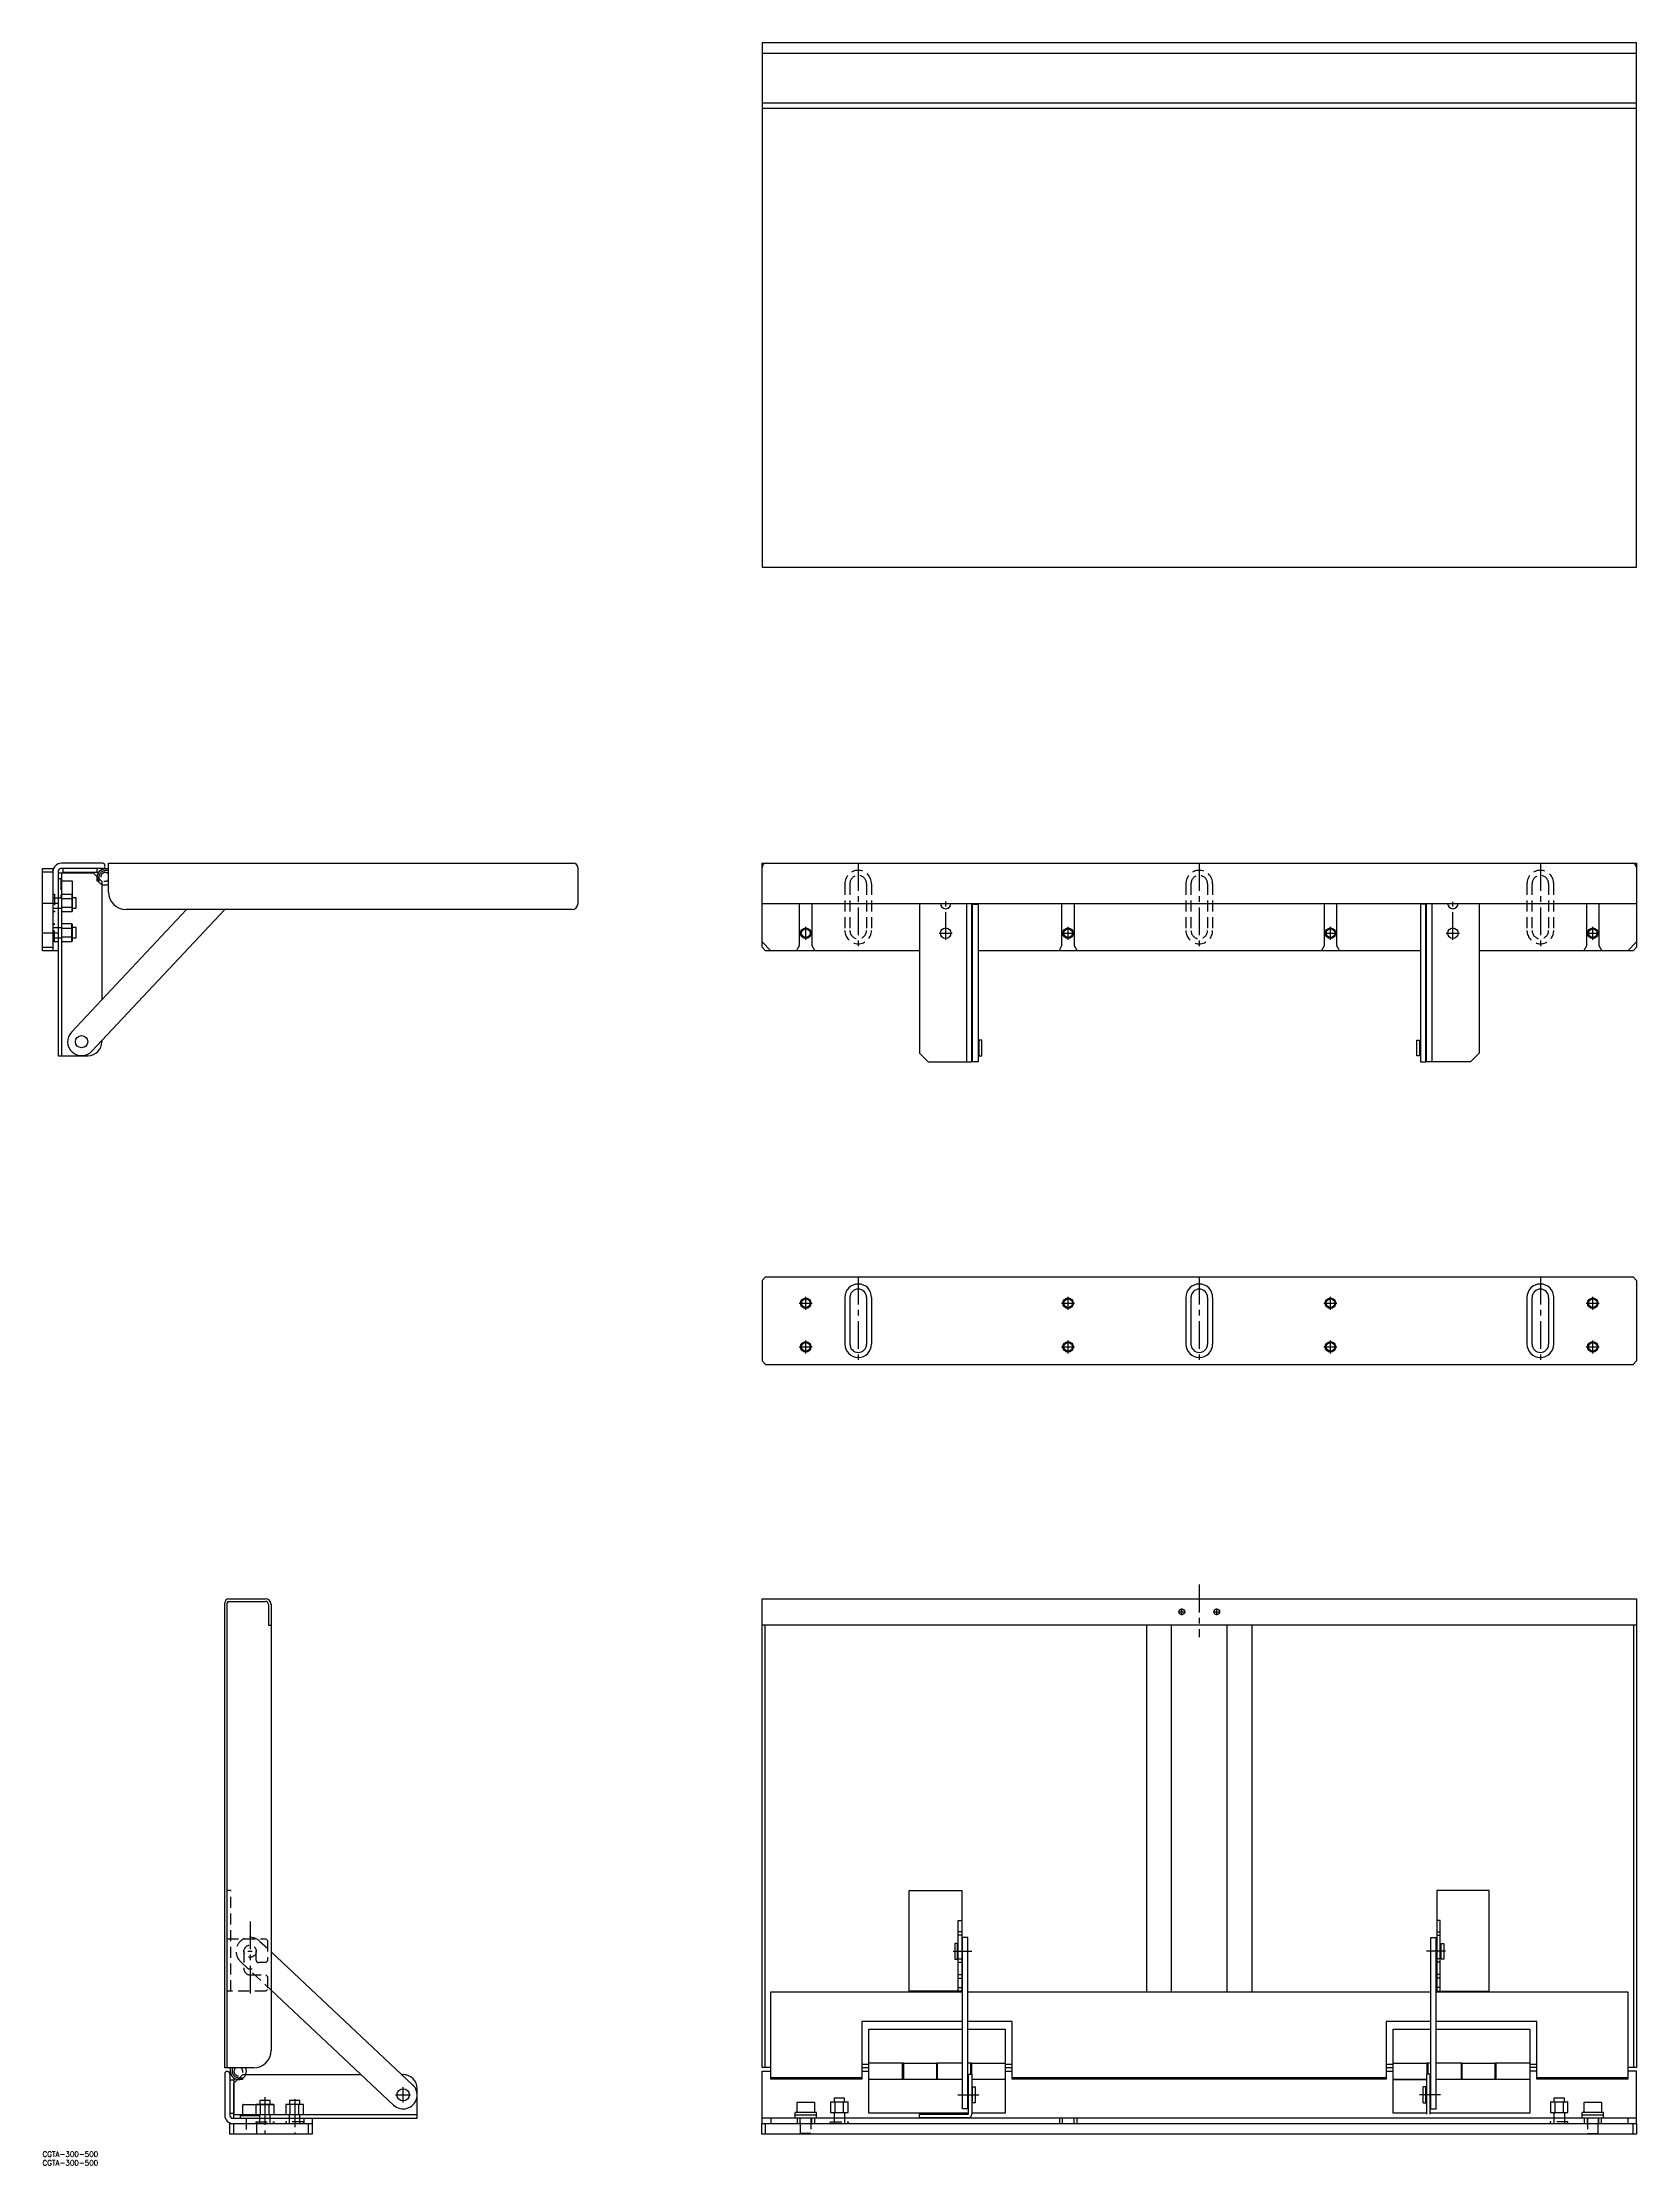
# Model space of a CAD drawing. Extents: x 0 to 911, y -8 to 1206.
import ezdxf

# ---------------------------------------------------------------- set-up
doc = ezdxf.new("R2010")
doc.units = 0
doc.header["$LTSCALE"] = 0.5
doc.linetypes.add('CENTER', pattern=[50.8, 31.75, -6.35, 6.35, -6.35])
doc.linetypes.add('DASHED', pattern=[19.05, 12.7, -6.35])
for name, color, linetype in [('MSM_CENTER', 1, 'CENTER'), ('MSM_CONTINUOUS', 7, 'CONTINUOUS'), ('MSM_DASHED', 4, 'DASHED'), ('MSM_NARROW', 5, 'CONTINUOUS'), ('MSM_PART_NUMBER', 7, 'CONTINUOUS')]:
    doc.layers.add(name, color=color, linetype=linetype)
doc.styles.get("Standard").update_dxf_attribs({"font": 'txt.shx', "height": 10, "bigfont": 'bigfont.shx'})

# ---------------------------------------------------------------- blocks, each defined once
blk = doc.blocks.new('*U86')
at = {"layer": 'MSM_PART_NUMBER'}
blk.add_text('CGTA-300-500', height=3, dxfattribs=at).set_placement((0, -3))
blk = doc.blocks.new('*U87')
at = {"layer": 'MSM_PART_NUMBER'}
blk.add_text('CGTA-300-500', height=3, dxfattribs=at).set_placement((0, -8))

msp = doc.modelspace()

# ---------------------------------------------------------------- linework, layer by layer
at = {"layer": 'MSM_CENTER'}
for p, q in [((466.4, 736.7), (466.4, 686.3)), ((661.4, 736.7), (661.4, 686.3)), ((856.4, 736.7), (856.4, 686.3)), ((9, 713.5), (0, 713.5)), ((516.4, 692.7), (516.4, 714.6)), ((806.4, 692.7), (806.4, 714.4)), ((9, 696.5), (0, 696.5)), ((436.4, 692.7), (436.4, 700.2)), ((512.6, 696.5), (520.1, 696.5)), ((582.6, 696.5), (590.1, 696.5)), ((586.4, 692.7), (586.4, 700.2)), ((732.6, 696.5), (740.1, 696.5)), ((736.4, 692.7), (736.4, 700.2)), ((802.6, 696.5), (810.1, 696.5)), ((882.6, 696.5), (890.1, 696.5)), ((886.4, 692.7), (886.4, 700.2)), ((466.4, 500.2), (466.4, 449.8)), ((661.4, 500.2), (661.4, 449.8)), ((856.4, 500.2), (856.4, 449.8)), ((436.4, 481.2), (436.4, 488.7)), ((586.4, 481.2), (586.4, 488.7)), ((736.4, 481.2), (736.4, 488.7)), ((886.4, 481.2), (886.4, 488.7)), ((432.6, 485), (440.1, 485)), ((582.6, 485), (590.1, 485)), ((732.6, 485), (740.1, 485)), ((882.6, 485), (890.1, 485)), ((436.4, 456.2), (436.4, 463.7)), ((586.4, 456.2), (586.4, 463.7)), ((736.4, 456.2), (736.4, 463.7)), ((886.4, 456.2), (886.4, 463.7)), ((432.6, 460), (440.1, 460)), ((582.6, 460), (590.1, 460)), ((732.6, 460), (740.1, 460)), ((882.6, 460), (890.1, 460)), ((661.4, 324.1), (661.4, 294.1)), ((649.5, 308.5), (653.3, 308.5)), ((651.4, 306.6), (651.4, 310.4)), ((669.5, 308.5), (673.3, 308.5)), ((671.4, 306.6), (671.4, 310.4)), ((118.7, 131.6), (118.7, 88.2)), ((117.4, 114.5, 422.9), (119.9, 114.5, 422.9)), ((520.6, 114.5), (531.4, 114.5)), ((802.2, 114.5), (791.4, 114.5)), ((117.4, 104.5), (119.9, 104.5)), ((206.2, 28), (206.2, 36.8)), ((127.2, 31.1), (127.2, 10)), ((144.2, 29.9), (144.2, 10)), ((201.8, 32.4), (210.5, 32.4)), ((523.4, 32.4), (535.4, 32.4)), ((799.4, 32.4), (787.4, 32.4))]:
    msp.add_line(p, q, dxfattribs=at)
at = {"layer": 'MSM_CONTINUOUS'}
for p, q in [((411.4, 1205.7), (911.4, 1205.7)), ((411.4, 1205.7), (411.4, 905.7)), ((911.4, 905.7), (911.4, 1205.7)), ((411.4, 1199.7), (911.4, 1199.7)), ((411.4, 1171.2), (911.4, 1171.2)), ((411.4, 1168.2), (911.4, 1168.2)), ((411.4, 905.7), (911.4, 905.7)), ((0, 686.5), (0, 733.5)), ((0, 733.5), (6, 733.5)), ((6, 731.5), (0, 731.5)), ((6, 733.5), (6, 686.5)), ((9, 731.9), (9, 626.5)), ((9, 731.1), (29, 731.1)), ((34.2, 733.5), (10.6, 733.5)), ((34.4, 736.5), (10.8, 736.5)), ((11, 626.5), (11, 731.1)), ((11.8, 731.3), (11.8, 733.5)), ((32, 731.3), (11.8, 731.3)), ((29, 731.1), (34, 726.1)), ((31, 733.5), (31, 731.3)), ((37.8, 733.3), (36.2, 733.3)), ((37.8, 720), (37.8, 736.5)), ((37.8, 736.5), (303.6, 736.5)), ((306, 734.1), (306, 713.2)), ((411.4, 736.5), (911.4, 736.5)), ((411.4, 688.5), (411.4, 736.5)), ((411.4, 734.5), (411.4, 734.5)), ((413.4, 736.5), (413.4, 736.5)), ((909.4, 736.5), (909.4, 736.5)), ((911.4, 736.5), (911.4, 688.5)), ((911.4, 734.5), (911.4, 734.5)), ((10.9, 726.5), (16.7, 726.5)), ((11, 718.8), (16.8, 718.8)), ((11, 716.3), (16.8, 716.3)), ((16.8, 718.8), (16.8, 708.8)), ((19.2, 716.8), (16.8, 716.8)), ((16.9, 726.3), (16.9, 718.8)), ((17, 718.6), (17, 709)), ((19.2, 710.8), (19.2, 716.8)), ((34, 726.1), (34, 658.6)), ((11, 711.4), (16.8, 711.4)), ((16.8, 708.8), (11, 708.8)), ((82.3, 710), (16.6, 640)), ((16.8, 710.8), (19.2, 710.8)), ((104.2, 710), (28.2, 629)), ((302.8, 710), (47.8, 710)), ((411.4, 713.5), (911.4, 713.5)), ((432.9, 689.5), (432.9, 713.5)), ((439.9, 713.5), (439.9, 689.5)), ((501.4, 713.5), (501.4, 627.9)), ((528.4, 713.5), (528.4, 622.9)), ((531.4, 622.9), (531.4, 713.5)), ((531.8, 622.9), (531.8, 713.1)), ((531.8, 713.1), (535, 713.1)), ((535, 713.1), (535, 622.9)), ((582.9, 689.5), (582.9, 713.5)), ((589.9, 713.5), (589.9, 689.5)), ((732.9, 689.5), (732.9, 713.5)), ((739.9, 713.5), (739.9, 689.5)), ((791, 713.1), (787.8, 713.1)), ((787.8, 713.1), (787.8, 622.9)), ((791, 622.9), (791, 713.1)), ((791.4, 622.9), (791.4, 713.5)), ((794.4, 713.5), (794.4, 622.9)), ((821.4, 713.5), (821.4, 627.9)), ((882.9, 689.5), (882.9, 713.5)), ((889.9, 713.5), (889.9, 689.5)), ((16.8, 701.8), (11, 701.8)), ((11, 699.3), (16.8, 699.3)), ((11, 694.4), (16.8, 694.4)), ((11, 691.8), (16.8, 691.8)), ((16.8, 691.8), (16.8, 701.8)), ((19.2, 699.8), (16.8, 699.8)), ((16.8, 693.8), (19.2, 693.8)), ((17, 701.6), (17, 692)), ((19.2, 693.8), (19.2, 699.8)), ((0, 688.5), (6, 688.5)), ((9, 686.5), (0, 686.5)), ((9, 691.5), (6, 691.5)), ((411.4, 691.5), (416.4, 686.5)), ((413.4, 686.5), (411.4, 688.5)), ((501.4, 686.5), (413.4, 686.5)), ((431.2, 686.5), (432.9, 689.5)), ((439.9, 689.5), (441.6, 686.5)), ((787.8, 686.5), (535, 686.5)), ((581.2, 686.5), (582.9, 689.5)), ((589.9, 689.5), (591.6, 686.5)), ((731.2, 686.5), (732.9, 689.5)), ((739.9, 689.5), (741.6, 686.5)), ((909.4, 686.5), (821.4, 686.5)), ((881.2, 686.5), (882.9, 689.5)), ((889.9, 689.5), (891.6, 686.5)), ((911.4, 691.5), (906.4, 686.5)), ((911.4, 688.5), (909.4, 686.5)), ((34, 635.2), (34, 634.5)), ((531.8, 633.9), (531.4, 633.9)), ((535.4, 633.9), (535, 633.9)), ((537, 635.4), (535.4, 635.4)), ((535.4, 635.4), (535.4, 626.4)), ((537, 626.4), (537, 635.4)), ((785.8, 626.4), (785.8, 635.4)), ((785.8, 635.4), (787.4, 635.4)), ((787.4, 635.4), (787.4, 626.4)), ((787.4, 633.9), (787.8, 633.9)), ((791, 633.9), (791.4, 633.9)), ((9, 626.5), (26, 626.5)), ((501.4, 627.9), (506.4, 622.9)), ((506.4, 622.9), (531.4, 622.9)), ((531.8, 627.9), (531.4, 627.9)), ((535, 622.9), (531.8, 622.9)), ((535.4, 627.9), (535, 627.9)), ((535.4, 626.4), (537, 626.4)), ((787.4, 626.4), (785.8, 626.4)), ((787.4, 627.9), (787.8, 627.9)), ((787.8, 622.9), (791, 622.9)), ((791, 627.9), (791.4, 627.9)), ((816.4, 622.9), (791.4, 622.9)), ((821.4, 627.9), (816.4, 622.9)), ((411.4, 498), (413.4, 500)), ((411.4, 498), (411.4, 452)), ((413.4, 500), (909.4, 500)), ((911.4, 498), (909.4, 500)), ((911.4, 498), (911.4, 452)), ((458.7, 488.3), (458.7, 461.6)), ((461.6, 488.3), (461.6, 461.6)), ((471.1, 488.3), (471.1, 461.6)), ((474, 488.3), (474, 461.6)), ((653.7, 488.3), (653.7, 461.6)), ((656.6, 488.3), (656.6, 461.6)), ((666.1, 488.3), (666.1, 461.6)), ((669, 488.3), (669, 461.6)), ((848.7, 488.3), (848.7, 461.6)), ((851.6, 488.3), (851.6, 461.6)), ((861.1, 488.3), (861.1, 461.6)), ((864, 488.3), (864, 461.6)), ((411.4, 452), (413.4, 450)), ((413.4, 450), (909.4, 450)), ((911.4, 452), (909.4, 450)), ((106.6, 316), (127.5, 316)), ((411.4, 48), (411.4, 316)), ((411.4, 316), (911.4, 316)), ((911.4, 316), (911.4, 48)), ((104.2, 47.8), (104.2, 313.6)), ((105.7, 47.8), (105.7, 313.6)), ((106.6, 314.5), (127.5, 314.5)), ((129.2, 312.8), (129.2, 301)), ((130.7, 312.8), (130.7, 57.8)), ((129.2, 301), (130.7, 301)), ((911.4, 301), (411.4, 301)), ((413, 301), (413, 48)), ((631.4, 91.4), (631.4, 301)), ((645.4, 301), (645.4, 91.4)), ((677.4, 91.4), (677.4, 301)), ((691.4, 301), (691.4, 91.4)), ((909.8, 48), (909.8, 301)), ((495.6, 91.7), (495.6, 149.2)), ((495.6, 149.2), (525.6, 149.2)), ((525.6, 149.2), (525.6, 91.7)), ((827.2, 149.2), (797.2, 149.2)), ((797.2, 149.2), (797.2, 91.7)), ((827.2, 91.7), (827.2, 149.2)), ((523.6, 91.7), (523.6, 132.1)), ((523.6, 132.1), (525.6, 132.1)), ((525.6, 125.7), (523.6, 125.7)), ((525.6, 123.7), (523.6, 123.7)), ((526, 24.4), (526, 122.4)), ((529, 122.4), (526, 122.4)), ((529, 24.4), (529, 122.4)), ((793.8, 122.4), (796.8, 122.4)), ((793.8, 24.4), (793.8, 122.4)), ((796.8, 24.4), (796.8, 122.4)), ((799.2, 132.1), (797.2, 132.1)), ((797.2, 125.7), (799.2, 125.7)), ((797.2, 123.7), (799.2, 123.7)), ((799.2, 91.7), (799.2, 132.1)), ((130.7, 114.2, 391.3), (211.6, 38.2)), ((523.2, 119), (521.6, 119)), ((521.6, 119), (521.6, 110)), ((521.6, 110), (523.2, 110)), ((523.2, 110), (523.2, 119)), ((523.2, 117.5), (523.5, 117.5)), ((523.2, 111.5), (523.6, 111.5)), ((523.6, 110.2), (525.6, 110.2)), ((525.6, 117.5), (526, 117.5)), ((525.6, 111.5), (526, 111.5)), ((797.2, 117.5), (796.8, 117.5)), ((797.2, 111.5), (796.8, 111.5)), ((799.2, 110.2), (797.2, 110.2)), ((799.6, 111.5), (799.2, 111.5)), ((799.6, 117.5), (799.3, 117.5)), ((799.6, 119), (801.2, 119)), ((799.6, 110), (799.6, 119)), ((801.2, 110), (799.6, 110)), ((801.2, 119), (801.2, 110)), ((523.6, 108.2), (525.6, 108.2)), ((523.6, 101.2), (525.6, 101.2)), ((523.6, 99.2), (525.6, 99.2)), ((799.2, 108.2), (797.2, 108.2)), ((799.2, 101.2), (797.2, 101.2)), ((799.2, 99.2), (797.2, 99.2)), ((130.7, 92.3, 338.4), (200.7, 26.6)), ((416.4, 41.4), (416.4, 91.4)), ((416.4, 91.4), (526, 91.4)), ((525.6, 91.7), (495.6, 91.7)), ((523.6, 93.7), (525.6, 93.7)), ((529, 91.4), (793.8, 91.4)), ((796.8, 91.4), (906.4, 91.4)), ((799.2, 93.7), (797.2, 93.7)), ((797.2, 91.7), (827.2, 91.7)), ((906.4, 91.4), (906.4, 41.4)), ((526, 74.4, 0.7), (468.5, 74.4, 0.7)), ((468.5, 74.4, 0.7), (468.5, 41.4, 0.7)), ((554.5, 74.4, 0.7), (529, 74.4, 0.7)), ((554.5, 41.4, 0.7), (554.5, 74.4, 0.7)), ((793.8, 74.4, 0.7), (768.3, 74.4, 0.7)), ((768.3, 74.4, 0.7), (768.3, 41.4, 0.7)), ((854.3, 74.4, 0.7), (796.8, 74.4, 0.7)), ((854.3, 41.4, 0.7), (854.3, 74.4, 0.7)), ((472.5, 22, 0.7), (472.5, 70, 0.7)), ((472.5, 70, 0.7), (526, 70)), ((529, 70, 0.7), (550.5, 70, 0.7)), ((550.5, 70, 0.7), (550.5, 22, 0.7)), ((772.3, 22, 0.7), (772.3, 70, 0.7)), ((772.3, 70, 0.7), (793.8, 70, 0.7)), ((796.8, 70, 0.7), (850.3, 70, 0.7)), ((850.3, 70, 0.7), (850.3, 22, 0.7)), ((468.5, 50, 0.7), (472.5, 50, 0.7)), ((472.5, 50.8, 0.7), (492.2, 50.8, 0.7)), ((491.8, 50.6, 0.7), (472.5, 50.6, 0.7)), ((491.8, 41.1, 0.7), (491.8, 50.6, 0.7)), ((492.2, 50, 0.7), (491.8, 50, 0.7)), ((492.2, 50.8, 0.7), (492.2, 41.4, 0.7)), ((492.2, 50.6, 0.7), (511.3, 50.6, 0.7)), ((511.3, 41.4, 0.7), (511.3, 50.8, 0.7)), ((511.3, 50.8, 0.7), (526, 50.8)), ((511.5, 50, 0.7), (511.3, 50, 0.7)), ((526, 50.6, 0.7), (511.5, 50.6, 0.7)), ((511.5, 50.6, 0.7), (511.5, 41.1, 0.7)), ((529, 50.8, 0.7), (531.1, 50.8, 0.7)), ((530.8, 50.6, 0.7), (529, 50.6, 0.7)), ((530.8, 44.3, 0.7), (530.8, 50.6, 0.7)), ((530.8, 50, 0.7), (531.1, 50, 0.7)), ((531.1, 50.8, 0.7), (531.1, 44.3, 0.7)), ((531.1, 50.6, 0.7), (550.5, 50.6, 0.7)), ((550.5, 50, 0.7), (554.5, 50, 0.7)), ((768.3, 50, 0.7), (772.3, 50, 0.7)), ((772.3, 50.6, 0.7), (791.7, 50.6, 0.7)), ((791.7, 44.3, 0.7), (791.7, 50.8, 0.7)), ((791.7, 50.8, 0.7), (793.8, 50.8)), ((792, 50, 0.7), (791.7, 50, 0.7)), ((793.8, 50.6, 0.7), (792, 50.6, 0.7)), ((792, 50.6, 0.7), (792, 44.3)), ((796.8, 50.8, 0.7), (811.5, 50.8, 0.7)), ((811.3, 50.6, 0.7), (796.8, 50.6, 0.7)), ((811.3, 41.1, 0.7), (811.3, 50.6, 0.7)), ((811.5, 50, 0.7), (811.3, 50, 0.7)), ((811.5, 50.8, 0.7), (811.5, 41.4, 0.7)), ((811.5, 50.6, 0.7), (830.6, 50.6, 0.7)), ((830.6, 41.4, 0.7), (830.6, 50.8, 0.7)), ((830.6, 50.8, 0.7), (850.3, 50.8, 0.7)), ((830.6, 50, 0.7), (831, 50, 0.7)), ((850.3, 50.6, 0.7), (831, 50.6, 0.7)), ((831, 50.6, 0.7), (831, 41.1, 0.7)), ((850.3, 50, 0.7), (854.3, 50, 0.7)), ((120.7, 47.8), (104.2, 47.8)), ((104.2, 44.4), (104.2, 20.8)), ((107.2, 44.2), (107.2, 20.6)), ((107.2, 41), (109.4, 41)), ((107.4, 47.8), (107.4, 46.2)), ((109.4, 42), (109.4, 21.8)), ((109.5, 39), (114.5, 44)), ((109.5, 19), (109.5, 39)), ((114.5, 44), (182.1, 44)), ((205.5, 44), (206.2, 44)), ((416.4, 48), (411.4, 48)), ((411.4, 16), (411.4, 46)), ((411.4, 46), (416.4, 46)), ((416.4, 42.4), (468.5, 42.4, 0.7)), ((468.5, 41.4, 0.7), (416.4, 41.4, 0)), ((468.5, 48, 0.7), (472.5, 48, 0.7)), ((468.5, 46, 0.7), (472.5, 46, 0.7)), ((472.5, 41.4, 0.7), (491.8, 41.4, 0.7)), ((492.2, 48.5, 0.7), (491.8, 48.5, 0.7)), ((492.2, 43.5, 0.7), (491.8, 43.5, 0.7)), ((511.5, 41.1, 0.7), (491.8, 41.1, 0.7)), ((492.2, 41.4, 0.7), (511.3, 41.4, 0.7)), ((511.5, 48.5, 0.7), (511.3, 48.5, 0.7)), ((511.3, 43.5, 0.7), (511.5, 43.5, 0.7)), ((511.5, 41.4, 0.7), (526, 41.4, 0.7)), ((529, 41.4, 0.7), (529.4, 41.4, 0.7)), ((529.4, 44.3), (531.4, 44.3)), ((529.4, 21.4), (529.4, 44.3)), ((530.8, 48.5, 0.7), (531.1, 48.5, 0.7)), ((531.4, 44.3), (531.4, 21.3)), ((531.4, 41.4, 0.7), (550.5, 41.4, 0.7)), ((550.5, 41.1, 0.7), (531.4, 41.1)), ((531.8, 36.9), (533.4, 36.9)), ((531.8, 27.9), (531.8, 36.9)), ((533.4, 27.9), (533.4, 36.9)), ((550.5, 48, 0.7), (554.5, 48, 0.7)), ((550.5, 46, 0.7), (554.5, 46, 0.7)), ((554.5, 42.4, 0.7), (768.3, 42.4, 0.7)), ((768.3, 41.4, 0.7), (554.5, 41.4, 0.7)), ((768.3, 48, 0.7), (772.3, 48, 0.7)), ((768.3, 46, 0.7), (772.3, 46, 0.7)), ((772.3, 41.4, 0.7), (791.4, 41.4, 0.7)), ((772.3, 41.1, 0.7), (791.4, 41.1, 0.7)), ((791, 36.9), (789.4, 36.9)), ((789.4, 27.9), (789.4, 36.9)), ((791, 27.9), (791, 36.9)), ((791.4, 44.3), (791.4, 21.3)), ((793.4, 44.3), (791.4, 44.3)), ((792, 48.5, 0.7), (791.7, 48.5, 0.7)), ((793.4, 21.4), (793.4, 44.3)), ((793.4, 41.4, 0.7), (793.8, 41.4)), ((793.8, 41.4, 0.7), (793.4, 41.4, 0.7)), ((796.8, 41.4, 0.7), (811.3, 41.4, 0.7)), ((811.5, 48.5, 0.7), (811.3, 48.5, 0.7)), ((811.5, 43.5, 0.7), (811.3, 43.5, 0.7)), ((831, 41.1, 0.7), (811.3, 41.1, 0.7)), ((811.5, 41.4, 0.7), (830.6, 41.4, 0.7)), ((831, 48.5, 0.7), (830.6, 48.5, 0.7)), ((831, 43.5, 0.7), (830.6, 43.5, 0.7)), ((831, 41.4, 0.7), (850.3, 41.4, 0.7)), ((854.3, 48, 0.7), (850.3, 48, 0.7)), ((854.3, 46, 0.7), (850.3, 46, 0.7)), ((854.3, 42.4, 0.7), (906.4, 42.4)), ((906.4, 41.4), (854.3, 41.4, 0.7)), ((911.4, 48), (906.4, 48)), ((911.4, 46), (906.4, 46)), ((911.4, 16), (911.4, 46)), ((114.5, 20.9), (114.5, 26.7)), ((114.7, 26.9), (122.2, 26.9)), ((122.2, 21), (122.2, 26.8)), ((122.2, 26.8), (132.2, 26.8)), ((122.4, 27), (132, 27)), ((130.2, 29.2), (124.2, 29.2)), ((124.2, 29.2), (124.2, 26.8)), ((124.7, 21), (124.7, 26.8)), ((129.6, 21), (129.6, 26.8)), ((130.2, 26.8), (130.2, 29.2)), ((132.2, 26.8), (132.2, 21)), ((149.2, 26.8), (139.2, 26.8)), ((139.2, 26.8), (139.2, 21)), ((139.4, 27), (149, 27)), ((147.2, 29.2), (141.2, 29.2)), ((141.2, 29.2), (141.2, 26.8)), ((141.7, 21), (141.7, 26.8)), ((146.6, 21), (146.6, 26.8)), ((147.2, 26.8), (147.2, 29.2)), ((149.2, 21), (149.2, 26.8)), ((214.2, 19), (214.2, 36)), ((431.4, 28.1), (431.6, 28.3)), ((431.4, 22.3), (431.4, 28.1)), ((431.6, 28.3), (441.2, 28.3)), ((441.2, 28.3), (441.4, 28.1)), ((441.4, 28.1), (441.4, 22.3)), ((460.6, 28.2), (450.6, 28.2)), ((450.6, 28.2), (450.6, 22.4)), ((450.8, 28.4), (460.4, 28.4)), ((458.6, 30.6), (452.6, 30.6)), ((452.6, 30.6), (452.6, 28.2)), ((453.2, 22.4), (453.2, 28.2)), ((458, 22.4), (458, 28.2)), ((458.6, 28.2), (458.6, 30.6)), ((460.6, 22.4), (460.6, 28.2)), ((529, 24.4), (526, 24.4)), ((529, 35.3), (529.4, 35.3)), ((529.4, 29.3), (529, 29.3)), ((531.4, 35.4), (531.8, 35.4)), ((531.8, 29.4), (531.4, 29.4)), ((533.4, 27.9), (531.8, 27.9)), ((789.4, 27.9), (791, 27.9)), ((791.4, 35.4), (791, 35.4)), ((791, 29.4), (791.4, 29.4)), ((793.8, 35.3), (793.4, 35.3)), ((793.4, 29.3), (793.8, 29.3)), ((793.8, 24.4), (796.8, 24.4)), ((872.2, 28.2), (862.2, 28.2)), ((862.2, 28.2), (862.2, 22.4)), ((862.4, 28.4), (872, 28.4)), ((870.2, 30.6), (864.2, 30.6)), ((864.2, 30.6), (864.2, 28.2)), ((864.8, 22.4), (864.8, 28.2)), ((869.6, 22.4), (869.6, 28.2)), ((870.2, 28.2), (870.2, 30.6)), ((872.2, 22.4), (872.2, 28.2)), ((881.4, 28.1), (881.6, 28.3)), ((881.4, 22.3), (881.4, 28.1)), ((881.6, 28.3), (891.2, 28.3)), ((891.2, 28.3), (891.4, 28.1)), ((891.4, 28.1), (891.4, 22.3)), ((109.4, 21.8), (107.2, 21.8)), ((107.2, 16), (154.2, 16)), ((107.2, 10), (107.2, 16)), ((108.8, 19), (214.2, 19)), ((109.2, 16), (109.2, 10)), ((214.2, 21), (109.5, 21)), ((113.3, 19), (113.3, 20.6)), ((113.3, 20.6), (124.2, 20.6)), ((113.4, 20.6), (113.4, 20.9)), ((113.4, 20.9), (124.2, 20.9)), ((124.2, 19), (124.2, 21)), ((130.2, 19), (130.2, 21)), ((141.2, 19), (141.2, 21)), ((147.2, 19), (147.2, 21)), ((149.5, 19), (149.5, 16)), ((152.2, 10), (152.2, 16)), ((154.2, 19), (154.2, 10)), ((411.3, 10), (411.3, 16)), ((411.3, 16), (911.4, 16)), ((411.4, 19.2), (911.3, 19.2)), ((413.3, 10), (413.3, 16)), ((416.4, 19.2), (416.4, 16)), ((442.6, 20.8), (430.1, 20.8)), ((430.1, 20.8), (430.1, 19.2)), ((430.3, 20.8), (430.3, 22.3)), ((442.5, 22.3), (430.3, 22.3)), ((431.4, 19.2), (431.4, 16)), ((433.1, 19.2), (433.1, 16)), ((439.6, 19.2), (439.6, 16)), ((441.4, 19.2), (441.4, 16)), ((442.5, 20.8), (442.5, 22.3)), ((442.6, 19.2), (442.6, 20.8)), ((450.6, 22.4), (460.6, 22.4)), ((452.6, 22.4), (452.6, 19.2)), ((458.6, 22.4), (458.6, 19.2)), ((529.4, 22, 0.7), (472.5, 22, 0.7)), ((501.4, 19.3), (501.4, 21.3)), ((501.4, 21.3), (529.3, 21.3)), ((529.4, 19.3), (501.4, 19.3)), ((550.5, 22, 0.7), (531.4, 22, 0.7)), ((581.4, 19.2), (581.4, 16)), ((583.1, 19.2), (583.1, 16)), ((589.6, 19.2), (589.6, 16)), ((591.4, 19.2), (591.4, 16)), ((791.4, 22, 0.7), (772.3, 22, 0.7)), ((850.3, 22, 0.7), (793.4, 22, 0.7)), ((862.2, 22.4), (872.2, 22.4)), ((864.2, 22.4), (864.2, 19.2)), ((870.2, 22.4), (870.2, 19.2)), ((892.6, 20.8), (880.1, 20.8)), ((880.1, 20.8), (880.1, 19.2)), ((892.5, 22.3), (880.3, 22.3)), ((880.3, 20.8), (880.3, 22.3)), ((881.4, 19.2), (881.4, 16)), ((883.1, 19.2), (883.1, 16)), ((883.4, 19.2), (883.4, 16)), ((889.4, 19.2), (889.4, 16)), ((889.6, 19.2), (889.6, 16)), ((891.4, 16), (891.4, 19.2)), ((892.5, 20.8), (892.5, 22.3)), ((892.6, 19.2), (892.6, 20.8)), ((906.4, 19.2), (906.4, 16)), ((909.3, 16), (909.3, 10)), ((911.3, 16), (911.3, 10)), ((154.2, 10), (107.2, 10)), ((911.3, 10), (411.3, 10))]:
    msp.add_line(p, q, dxfattribs=at)
for centre, radius in [((436.4, 696.5), 2.46), ((516.4, 696.5), 3), ((586.4, 696.5), 2.46), ((736.4, 696.5), 2.46), ((806.4, 696.5), 3), ((886.4, 696.5), 2.46), ((22.4, 634.5), 3.5), ((436.4, 485), 2.46), ((586.4, 485), 2.46), ((736.4, 485), 2.46), ((886.4, 485), 2.46), ((436.4, 460), 2.46), ((586.4, 460), 2.46), ((736.4, 460), 2.46), ((886.4, 460), 2.46), ((651.4, 308.5), 1.65), ((671.4, 308.5), 1.65), ((206.2, 32.4), 3.5)]:
    msp.add_circle(centre, radius, dxfattribs=at)
for centre, radius, start, end in [((10.8, 731.7), 4.8, 90, 180), ((10.6, 731.9), 1.6, 90, 180), ((35.8, 728.7), 4.6, 87.5601, 177.1271), ((34.3, 735), 1.5, 266.1859, 86.1859), ((36.2, 728.3), 5, 90, 92.3403), ((303.6, 734.1), 2.4, 360, 90), ((413.8, 734.1), 2.4, 90, 180), ((909, 734.1), 2.4, 0, 90), ((16.7, 726.3), 0.2, 360, 90), ((16.8, 718.6), 0.2, 0, 90), ((35.8, 728.7), 4.6, 246.9643, 295.7715), ((47.8, 720), 10, 180, 270), ((16.8, 709), 0.2, 270, 0), ((302.8, 713.2), 3.2, 270, 360), ((516.4, 713.5), 3, 180, 0), ((806.4, 713.5), 3, 180, 0), ((16.8, 701.6), 0.2, 0, 90), ((16.8, 692), 0.2, 270, 0), ((22.4, 634.5), 8, 136.8166, 316.8166), ((26, 634.5), 8, 270, 0), ((466.4, 488.3), 7.65, 0, 180), ((466.4, 488.3), 4.75, 0, 180), ((661.4, 488.3), 7.65, 0, 180), ((661.4, 488.3), 4.75, 0, 180), ((856.4, 488.3), 7.65, 0, 180), ((856.4, 488.3), 4.75, 0, 180), ((466.4, 461.6), 7.65, 180, 360), ((466.4, 461.6), 4.75, 180, 0), ((661.4, 461.6), 7.65, 180, 360), ((661.4, 461.6), 4.75, 180, 0), ((856.4, 461.6), 7.65, 180, 360), ((856.4, 461.6), 4.75, 180, 0), ((106.6, 313.6), 2.4, 90, 180), ((127.5, 312.8), 3.2, 360, 90), ((106.6, 313.6), 0.9, 90, 180), ((127.5, 312.8), 1.7, 360, 90), ((120.7, 57.8), 10, 270, 360), ((105.7, 44.3), 1.5, 356.1859, 176.1859), ((112.4, 46.2), 5, 180, 182.3403), ((112, 45.8), 4.6, 177.5601, 267.1271), ((112, 45.8), 4.6, 336.9643, 25.7715), ((206.2, 32.4), 8, 226.8166, 46.8166), ((206.2, 36), 8, 360, 90), ((114.7, 26.7), 0.2, 90, 180), ((122.4, 26.8), 0.2, 90, 180), ((132, 26.8), 0.2, 0, 90), ((139.4, 26.8), 0.2, 90, 180), ((149, 26.8), 0.2, 0, 90), ((450.8, 28.2), 0.2, 90, 180), ((460.4, 28.2), 0.2, 0, 90), ((862.4, 28.2), 0.2, 90, 180), ((872, 28.2), 0.2, 0, 90), ((109, 20.8), 4.8, 180, 270), ((108.8, 20.6), 1.6, 180, 270), ((529.3, 21.4), 0.1, 270, 360), ((529.4, 21.3), 2, 270, 360)]:
    msp.add_arc(centre, radius, start, end, dxfattribs=at)
at = {"layer": 'MSM_DASHED'}
for p, q in [((31.2, 726.3), (31.2, 728.3)), ((32.2, 728.3), (32.2, 726.3)), ((37.8, 732.3), (36.2, 732.3)), ((6, 718.9), (6.9, 718.9)), ((6, 716.8), (11, 716.8)), ((6.9, 718.9), (6.9, 708.8)), ((9, 727.7), (10.6, 727.7)), ((10.6, 727.7), (10.6, 716.8)), ((10.6, 727.6), (10.9, 727.6)), ((10.9, 727.6), (10.9, 716.8)), ((32.2, 726.3), (31.2, 726.3)), ((458.7, 724.8), (458.7, 698.1)), ((461.6, 724.8), (461.6, 698.1)), ((471.1, 724.8), (471.1, 698.1)), ((474, 724.8), (474, 698.1)), ((653.7, 724.8), (653.7, 698.1)), ((656.6, 724.8), (656.6, 698.1)), ((666.1, 724.8), (666.1, 698.1)), ((669, 724.8), (669, 698.1)), ((848.7, 724.8), (848.7, 698.1)), ((851.6, 724.8), (851.6, 698.1)), ((861.1, 724.8), (861.1, 698.1)), ((864, 724.8), (864, 698.1)), ((6, 710.8), (11, 710.8)), ((6.9, 708.8), (6, 708.8)), ((6.9, 701.9), (6, 701.9)), ((6, 699.8), (11, 699.8)), ((6, 693.8), (11, 693.8)), ((6.9, 691.8), (6.9, 701.9)), ((6, 691.8), (6.9, 691.8)), ((107.7, 149.2), (105.7, 149.2)), ((107.7, 91.7), (107.7, 149.2)), ((105.7, 121.7), (127.7, 121.7)), ((127.7, 121.7), (128.7, 120.7)), ((128.7, 120.7), (127.7, 121.7)), ((115.2, 114.5), (115.2, 104.5)), ((122.2, 109.5), (122.2, 114.5)), ((124.1, 120.3, 422.9), (130.7, 114.2, 391.3)), ((128.7, 120.7), (128.7, 109)), ((113.2, 108.7, 422.9), (130.7, 92.3, 338.4)), ((118.7, 101), (127.7, 101)), ((127.7, 108), (123.7, 108)), ((128.7, 109), (127.7, 108)), ((127.7, 108), (128.7, 109)), ((127.7, 101), (128.7, 100)), ((128.7, 100), (128.7, 92.7)), ((127.7, 91.7), (105.7, 91.7)), ((128.7, 92.7), (127.7, 91.7)), ((108.4, 47.8), (108.4, 46.2)), ((112.4, 42.2), (114.4, 42.2)), ((114.4, 41.2), (112.4, 41.2)), ((114.4, 42.2), (114.4, 41.2)), ((116.5, 19), (116.5, 10.1)), ((122.1, 16), (122.1, 16.9)), ((122.1, 16.9), (132.2, 16.9)), ((122.5, 10.1), (122.5, 19)), ((124.2, 16), (124.2, 19)), ((130.2, 16), (130.2, 19)), ((132.2, 16.9), (132.2, 16)), ((149.2, 16.9), (139.1, 16.9)), ((139.1, 16.9), (139.1, 16)), ((141.2, 16), (141.2, 19)), ((147.2, 16), (147.2, 19)), ((149.2, 16), (149.2, 16.9)), ((433.4, 10.3), (433.4, 19.2)), ((439.4, 19.2), (439.4, 10.3)), ((450.6, 16), (450.6, 16.9)), ((450.6, 16.9), (460.7, 16.9)), ((452.6, 19.2), (452.6, 16)), ((458.6, 19.2), (458.6, 16)), ((460.7, 16.9), (460.7, 16)), ((872.2, 16.9), (862.1, 16.9)), ((862.1, 16.9), (862.1, 16)), ((864.2, 19.2), (864.2, 16)), ((870.2, 19.2), (870.2, 16)), ((872.2, 16), (872.2, 16.9)), ((883.4, 19.2), (883.4, 10.3)), ((889.4, 10.3), (889.4, 16)), ((116.5, 10.1), (122.5, 10.1)), ((439.4, 10.3), (433.4, 10.3)), ((883.4, 10.3), (889.4, 10.3))]:
    msp.add_line(p, q, dxfattribs=at)
msp.add_circle((118.7, 114.5, 422.9), 3.5, dxfattribs=at)
for centre, radius, start, end in [((36.2, 728.3), 5, 92.3403, 180), ((35.8, 728.7), 4.6, 177.1271, 246.9643), ((36.2, 728.3), 4, 90, 180), ((35.8, 728.7), 2.5, 36.8699, 323.1301), ((466.4, 724.8), 7.65, 0, 180), ((466.4, 724.8), 4.75, 0, 180), ((661.4, 724.8), 7.65, 0, 180), ((661.4, 724.8), 4.75, 0, 180), ((856.4, 724.8), 7.65, 0, 180), ((856.4, 724.8), 4.75, 0, 180), ((466.4, 698.1), 7.65, 180, 360), ((466.4, 698.1), 4.75, 180, 0), ((661.4, 698.1), 7.65, 180, 360), ((661.4, 698.1), 4.75, 180, 0), ((856.4, 698.1), 7.65, 180, 360), ((856.4, 698.1), 4.75, 180, 0), ((118.7, 114.5, 422.9), 8, 46.8166, 226.8166), ((118.7, 114.5, 422.9), 8, 46.8166, 226.8166), ((123.7, 109.5), 1.5, 180, 270), ((123.7, 109.5), 1.5, 180, 270), ((118.7, 104.5), 3.5, 180, 270), ((112.4, 46.2), 5, 182.3403, 270), ((112.4, 46.2), 4, 180, 270), ((112, 45.8), 2.5, 126.8699, 53.1301), ((112, 45.8), 4.6, 267.1271, 336.9643)]:
    msp.add_arc(centre, radius, start, end, dxfattribs=at)
at = {"layer": 'MSM_NARROW'}
for centre in [(436.4, 696.5), (586.4, 696.5), (736.4, 696.5), (886.4, 696.5), (436.4, 485), (586.4, 485), (736.4, 485), (886.4, 485), (436.4, 460), (586.4, 460), (736.4, 460), (886.4, 460)]:
    msp.add_circle(centre, 3, dxfattribs=at)

# ---------------------------------------------------------------- block references
at = {"layer": 'MSM_CONTINUOUS'}
for name in ['*U86', '*U87']:
    msp.add_blockref(name, (0, 0), dxfattribs=at)

doc.saveas('drawing.dxf')
